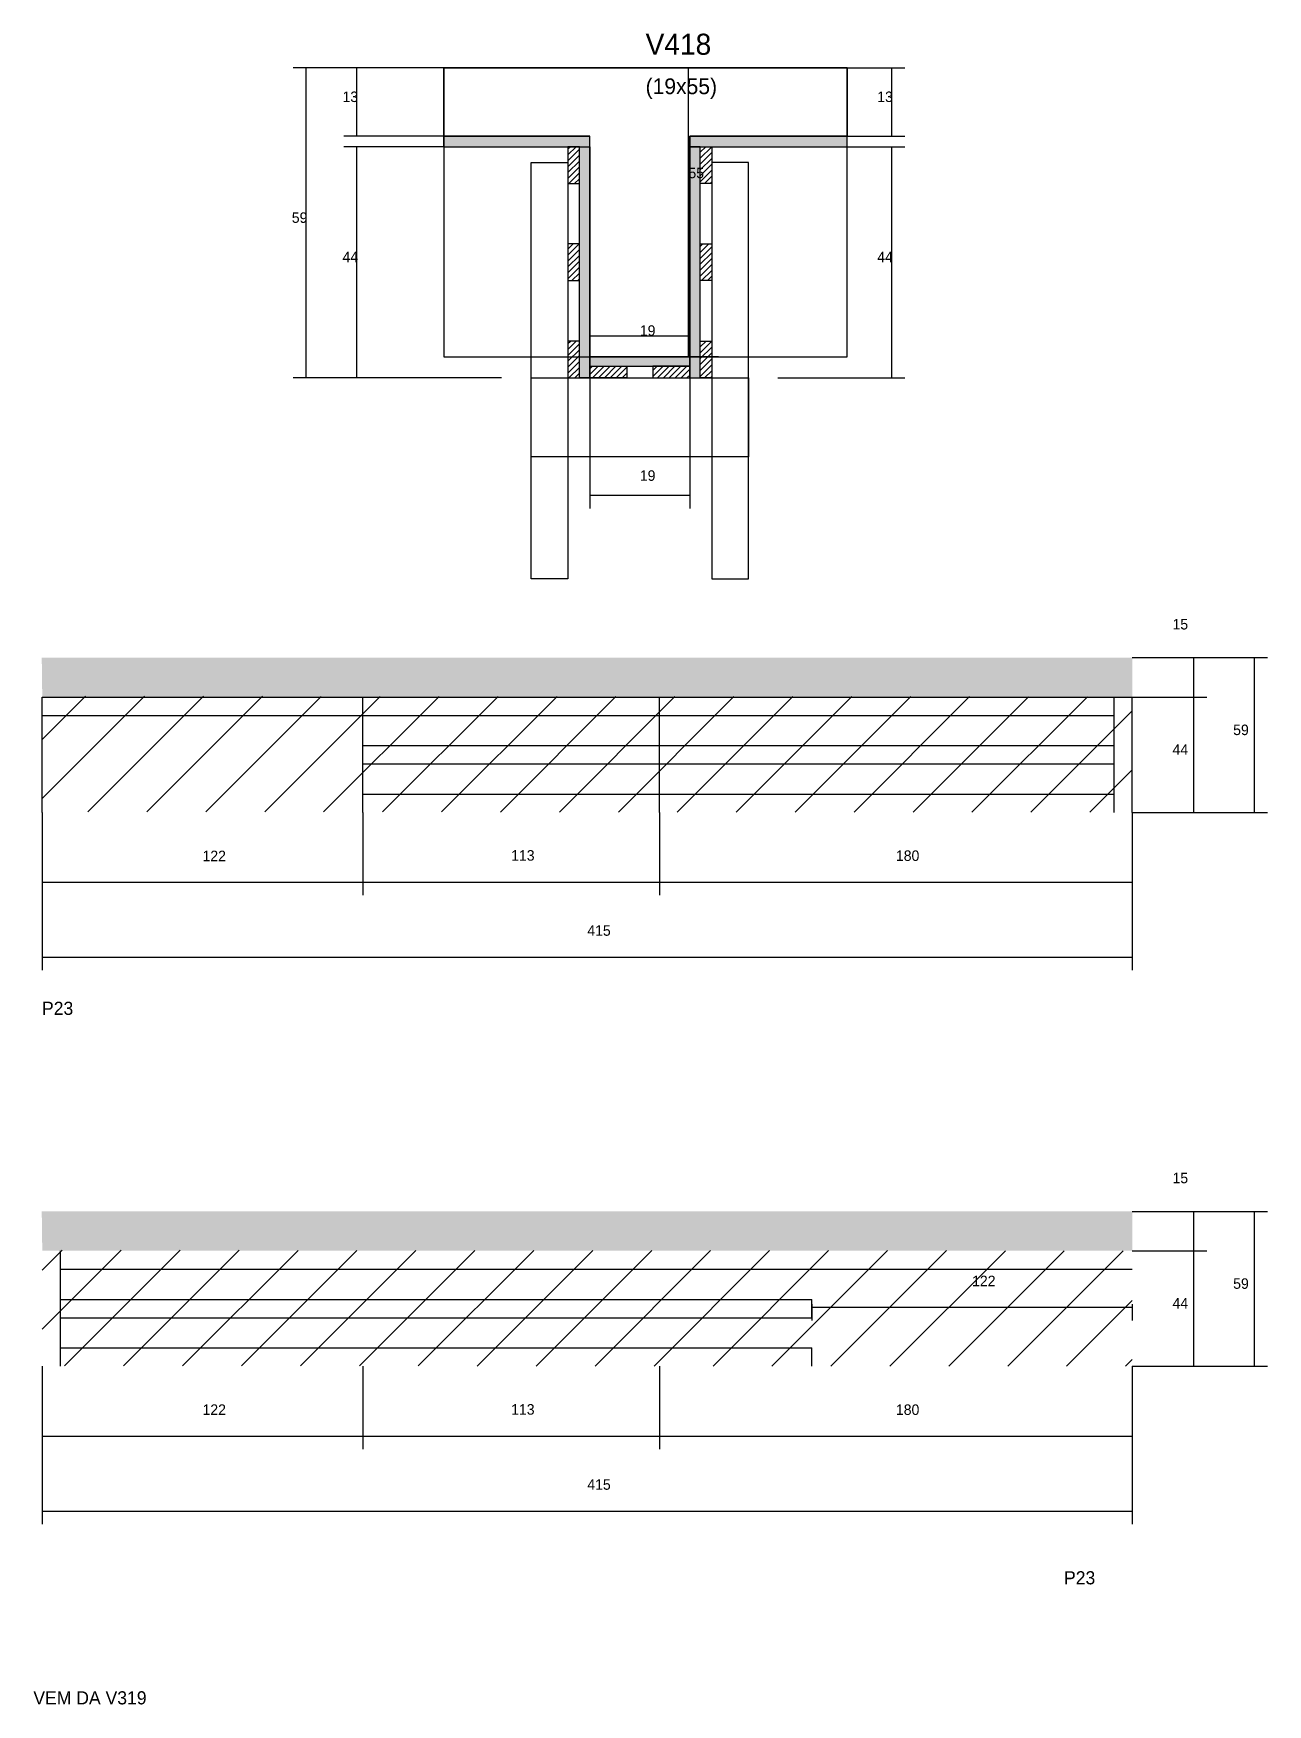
# Model space of a CAD drawing. Header units: metres. Extents: x -2848 to 21926, y -45195 to 1016.
# Drawn here: x 10967 to 11437, y -9423 to -8787 of the extents above; entities that cross this region are included whole.
import ezdxf

# ---------------------------------------------------------------- set-up
doc = ezdxf.new("R2010")
doc.units = ezdxf.units.M
for name, color, linetype in [('CONCRETO', 251, 'Continuous'), ('COTA', 4, 'Continuous'), ('Cota Seção (2x)', 4, 'Continuous'), ('Hachura', 253, 'Continuous'), ('Madeira', 126, 'Continuous'), ('NOMENCLATURA', 7, 'Continuous'), ('Painéis', 200, 'Continuous'), ('REAPROVEITAMENTO', 251, 'Continuous'), ('SARR_2.2x7', 40, 'Continuous'), ('SARR_3.5x7', 81, 'Continuous'), ('Texto Seção', 7, 'Continuous')]:
    doc.layers.add(name, color=color, linetype=linetype)

msp = doc.modelspace()

# ---------------------------------------------------------------- texts
at = {"layer": 'COTA'}
for s, p in [('13', (11084.6, -8813)), ('13', (11288.2, -8813)), ('59', (11065.3, -8859)), ('44', (11084.6, -8874)), ('44', (11288.2, -8874)), ('19', (11197.8, -8957.2)), ('15', (11400.6, -9013.8)), ('59', (11423.7, -9054)), ('44', (11400.6, -9061.5)), ('122', (11031.3, -9102)), ('113', (11148.8, -9101.8)), ('180', (11295.3, -9101.9)), ('415', (11177.8, -9130.4)), ('15', (11400.6, -9224.6)), ('122', (11324.3, -9263.8)), ('59', (11423.7, -9264.8)), ('44', (11400.6, -9272.3)), ('122', (11031.3, -9312.8)), ('113', (11148.8, -9312.7)), ('180', (11295.3, -9312.8)), ('415', (11177.8, -9341.3))]:
    msp.add_text(s, height=4, dxfattribs=at).set_placement(p)
at = {"layer": 'Cota Seção (2x)'}
for s, p in [('55', (11216.3, -8842)), ('19', (11197.8, -8902))]:
    msp.add_text(s, height=4, dxfattribs=at).set_placement(p)
at = {"layer": 'NOMENCLATURA'}
for p in [(10970.2, -9160.5), (11359.3, -9377.3)]:
    msp.add_text('P23', height=5, dxfattribs=at).set_placement(p)
at = {"layer": 'Texto Seção'}
for s, height, p in [('V418', 8, (11200, -8795)), ('(19x55)', 6, (11200, -8810)), ('VEM DA V319', 5, (10966.9, -9423))]:
    msp.add_text(s, height=height, dxfattribs=at).set_placement(p)

# ---------------------------------------------------------------- hatches: boundary and pattern name
at = {"layer": 'COTA'}
h = msp.add_hatch(dxfattribs=at)
h.set_pattern_fill('AR-CONC', scale=0.03)
h.paths.add_polyline_path([(11385.3, -9039.5), (11385.3, -9024.5), (11385.3, -9024.5), (10970.1, -9024.5), (10970.1, -9024.5), (10970.3, -9039.5), (10970.3, -9039.5), (11385.3, -9039.5)])
h = msp.add_hatch(dxfattribs=at)
h.set_pattern_fill('AR-CONC', scale=0.03)
h.paths.add_polyline_path([(11385.3, -9250.3), (11385.3, -9235.3), (11385.3, -9235.3), (10970.1, -9235.3), (10970.1, -9235.3), (10970.3, -9250.3), (10970.3, -9250.3), (11385.3, -9250.3)])
at = {"layer": 'Hachura'}
h = msp.add_hatch(color=8, dxfattribs=at)
h.dxf.hatch_style = 1
h.paths.add_polyline_path([(11178.8, -8830), (11178.8, -8826), (11178.8, -8826), (11123.2, -8826), (11123.2, -8826), (11123.2, -8830), (11123.2, -8830), (11178.8, -8830)])
h = msp.add_hatch(dxfattribs=at)
h.set_pattern_fill('ANSI31', scale=0.5)
h.paths.add_polyline_path([(11170.4, -8844), (11174.8, -8844), (11174.8, -8844), (11174.8, -8830), (11174.8, -8830), (11170.4, -8830), (11170.4, -8830), (11170.4, -8844)])
h = msp.add_hatch(color=8, dxfattribs=at)
h.dxf.hatch_style = 1
h.paths.add_polyline_path([(11174.8, -8830), (11178.8, -8830), (11178.8, -8830), (11178.8, -8918), (11178.8, -8918), (11174.8, -8918), (11174.8, -8918), (11174.8, -8830)])
h = msp.add_hatch(color=8, dxfattribs=at)
h.dxf.hatch_style = 1
h.paths.add_polyline_path([(11276.8, -8830), (11276.8, -8826), (11276.8, -8826), (11216.8, -8826), (11216.8, -8826), (11216.8, -8830), (11216.8, -8830), (11276.8, -8830)])
h = msp.add_hatch(color=8, dxfattribs=at)
h.dxf.hatch_style = 1
h.paths.add_polyline_path([(11220.8, -8828), (11216.8, -8828), (11216.8, -8828), (11216.8, -8918), (11216.8, -8918), (11220.8, -8918), (11220.8, -8918), (11220.8, -8828)])
h = msp.add_hatch(dxfattribs=at)
h.set_pattern_fill('ANSI31', scale=0.5)
h.paths.add_polyline_path([(11225.2, -8844), (11220.8, -8844), (11220.8, -8844), (11220.8, -8830), (11220.8, -8830), (11225.2, -8830), (11225.2, -8830), (11225.2, -8844)])
h = msp.add_hatch(dxfattribs=at)
h.set_pattern_fill('ANSI31', scale=0.5)
h.paths.add_polyline_path([(11170.4, -8881), (11174.8, -8881), (11174.8, -8881), (11174.8, -8867), (11174.8, -8867), (11170.4, -8867), (11170.4, -8867), (11170.4, -8881)])
h = msp.add_hatch(dxfattribs=at)
h.set_pattern_fill('ANSI31', scale=0.5)
h.paths.add_polyline_path([(11225.2, -8881), (11220.8, -8881), (11220.8, -8881), (11220.8, -8867), (11220.8, -8867), (11225.2, -8867), (11225.2, -8867), (11225.2, -8881)])
h = msp.add_hatch(dxfattribs=at)
h.set_pattern_fill('ANSI31', scale=0.5)
h.paths.add_polyline_path([(11170.4, -8918), (11174.8, -8918), (11174.8, -8918), (11174.8, -8904), (11174.8, -8904), (11170.4, -8904), (11170.4, -8904), (11170.4, -8918)])
h = msp.add_hatch(dxfattribs=at)
h.set_pattern_fill('ANSI31', scale=0.5)
h.paths.add_polyline_path([(11225.2, -8918), (11220.8, -8918), (11220.8, -8918), (11220.8, -8904), (11220.8, -8904), (11225.2, -8904), (11225.2, -8904), (11225.2, -8918)])
h = msp.add_hatch(color=8, dxfattribs=at)
h.dxf.hatch_style = 1
h.paths.add_polyline_path([(11216.8, -8913.6), (11216.8, -8910), (11216.8, -8910), (11178.8, -8910), (11178.8, -8910), (11178.8, -8913.6), (11178.8, -8913.6), (11216.8, -8913.6)])
h = msp.add_hatch(dxfattribs=at)
h.set_pattern_fill('ANSI31', scale=0.5)
h.paths.add_polyline_path([(11178.8, -8918), (11178.8, -8913.6), (11178.8, -8913.6), (11192.8, -8913.6), (11192.8, -8913.6), (11192.8, -8918), (11192.8, -8918), (11178.8, -8918)])
h = msp.add_hatch(dxfattribs=at)
h.set_pattern_fill('ANSI31', scale=0.5)
h.paths.add_polyline_path([(11216.8, -8918), (11216.8, -8913.6), (11216.8, -8913.6), (11202.8, -8913.6), (11202.8, -8913.6), (11202.8, -8918), (11202.8, -8918), (11216.8, -8918)])
at = {"layer": 'REAPROVEITAMENTO'}
h = msp.add_hatch(dxfattribs=at)
h.set_pattern_fill('ANSI31', scale=5)
h.paths.add_polyline_path([(11385.3, -9083.4), (11385.3, -9039.4), (11385.3, -9039.4), (10970.3, -9039.2), (10970.3, -9039.2), (10970.3, -9083.2), (10970.3, -9083.2), (11385.3, -9083.4)])
h = msp.add_hatch(dxfattribs=at)
h.set_pattern_fill('ANSI31', scale=5)
h.paths.add_polyline_path([(11385.3, -9294.3), (11385.3, -9250.3), (11385.3, -9250.3), (10970.3, -9250.1), (10970.3, -9250.1), (10970.3, -9294.1), (10970.3, -9294.1), (11385.3, -9294.3)])

# ---------------------------------------------------------------- linework, layer by layer
at = {"layer": 'CONCRETO'}
for points in [[(11123.2, -8826), (11123.2, -8800), (11276.8, -8800), (11276.8, -8826), (11216.8, -8826), (11216.8, -8910), (11178.8, -8910), (11178.8, -8826)], [(11123.2, -8910), (11276.8, -8910), (11276.8, -8800), (11123.2, -8800)]]:
    msp.add_lwpolyline(points, close=True, dxfattribs=at)
at = {"layer": 'COTA'}
for p, q in [((11123.2, -8800), (11065.8, -8800)), ((11070.8, -8918), (11070.8, -8800)), ((11123.2, -8800), (11085.1, -8800)), ((11090.1, -8826), (11090.1, -8800)), ((11276.8, -8800), (11298.7, -8800)), ((11293.7, -8826), (11293.7, -8800)), ((11123.2, -8826), (11085.1, -8826)), ((11123.2, -8830), (11085.1, -8830)), ((11090.1, -8918), (11090.1, -8830)), ((11276.8, -8826), (11298.7, -8826)), ((11276.8, -8830), (11298.7, -8830)), ((11293.7, -8918), (11293.7, -8830)), ((11145.2, -8918), (11065.8, -8918)), ((11145.2, -8918), (11085.1, -8918)), ((11178.8, -8918), (11178.8, -8967.7)), ((11216.8, -8918), (11216.8, -8967.7)), ((11250.4, -8918), (11298.7, -8918)), ((11178.8, -8962.7), (11216.8, -8962.7)), ((11385.3, -9024.5), (11413.7, -9024.5)), ((11385.3, -9024.5), (11436.8, -9024.5)), ((11408.7, -9039.5), (11408.7, -9024.5)), ((11431.8, -9083.5), (11431.8, -9024.5)), ((11385.3, -9039.5), (11413.7, -9039.5)), ((11385.3, -9039.5), (11413.7, -9039.5)), ((11408.7, -9083.5), (11408.7, -9039.5)), ((10970.3, -9083.5), (10970.3, -9115)), ((10970.3, -9083.5), (10970.3, -9143.5)), ((11092.3, -9083.5), (11092.3, -9115)), ((11092.3, -9083.5), (11092.3, -9115)), ((11205.3, -9083.5), (11205.3, -9115)), ((11205.3, -9083.5), (11205.3, -9115)), ((11385.3, -9083.5), (11385.3, -9115)), ((11385.3, -9083.5), (11385.3, -9143.5)), ((11385.3, -9083.5), (11413.7, -9083.5)), ((11385.3, -9083.5), (11436.8, -9083.5)), ((10970.3, -9110), (11092.3, -9110)), ((11092.3, -9110), (11205.3, -9110)), ((11205.3, -9110), (11385.3, -9110)), ((10970.3, -9138.5), (11385.3, -9138.5)), ((11385.3, -9235.3), (11413.7, -9235.3)), ((11385.3, -9235.3), (11436.8, -9235.3)), ((11408.7, -9250.3), (11408.7, -9235.3)), ((11431.8, -9294.3), (11431.8, -9235.3)), ((11385.3, -9250.3), (11413.7, -9250.3)), ((11385.3, -9250.3), (11413.7, -9250.3)), ((11408.7, -9294.3), (11408.7, -9250.3)), ((11263.3, -9270.6), (11263.3, -9276.8)), ((11263.3, -9271.8), (11385.3, -9271.8)), ((11385.3, -9270.6), (11385.3, -9276.8)), ((10970.3, -9294.3), (10970.3, -9325.9)), ((10970.3, -9294.3), (10970.3, -9354.4)), ((11092.3, -9294.3), (11092.3, -9325.9)), ((11092.3, -9294.3), (11092.3, -9325.9)), ((11205.3, -9294.3), (11205.3, -9325.9)), ((11205.3, -9294.3), (11205.3, -9325.9)), ((11385.3, -9294.3), (11385.3, -9325.9)), ((11385.3, -9294.3), (11385.3, -9354.4)), ((11385.3, -9294.3), (11413.7, -9294.3)), ((11385.3, -9294.3), (11436.8, -9294.3)), ((10970.3, -9320.9), (11092.3, -9320.9)), ((11092.3, -9320.9), (11205.3, -9320.9)), ((11205.3, -9320.9), (11385.3, -9320.9)), ((10970.3, -9349.4), (11385.3, -9349.4))]:
    msp.add_line(p, q, dxfattribs=at)
at = {"layer": 'Cota Seção (2x)'}
for p, q in [((11227.8, -8800), (11211.3, -8800)), ((11216.3, -8910), (11216.3, -8800)), ((11178.8, -8918), (11178.8, -8897)), ((11216.8, -8918), (11216.8, -8897)), ((11178.8, -8902), (11216.8, -8902)), ((11227.8, -8910), (11211.3, -8910))]:
    msp.add_line(p, q, dxfattribs=at)
at = {"layer": 'Madeira'}
for points in [[(11170.4, -8844), (11174.8, -8844), (11174.8, -8830), (11170.4, -8830)], [(11225.2, -8844), (11220.8, -8844), (11220.8, -8830), (11225.2, -8830)], [(11170.4, -8881), (11174.8, -8881), (11174.8, -8867), (11170.4, -8867)], [(11225.2, -8881), (11220.8, -8881), (11220.8, -8867), (11225.2, -8867)], [(11170.4, -8918), (11174.8, -8918), (11174.8, -8904), (11170.4, -8904)], [(11225.2, -8918), (11220.8, -8918), (11220.8, -8904), (11225.2, -8904)], [(11178.8, -8918), (11178.8, -8913.6), (11192.8, -8913.6), (11192.8, -8918)], [(11216.8, -8918), (11216.8, -8913.6), (11202.8, -8913.6), (11202.8, -8918)]]:
    msp.add_lwpolyline(points, close=True, dxfattribs=at)
at = {"layer": 'Painéis'}
for p, q in [((11123.2, -8826), (11178.8, -8826)), ((11123.2, -8830), (11123.2, -8826)), ((11178.8, -8830), (11178.8, -8826)), ((11178.8, -8918), (11178.8, -8830)), ((11216.8, -8826), (11276.8, -8826)), ((11216.8, -8830), (11216.8, -8826)), ((11216.8, -8918), (11216.8, -8830)), ((11276.8, -8830), (11276.8, -8826)), ((11178.8, -8910), (11216.8, -8910)), ((11178.8, -8913.6), (11178.8, -8910)), ((11216.8, -8913.6), (11216.8, -8910)), ((10970.3, -9039.5), (11385.3, -9039.5)), ((10970.3, -9083.5), (10970.3, -9039.5)), ((11092.3, -9083.5), (11092.3, -9039.5)), ((11205.3, -9083.5), (11205.3, -9039.5)), ((11385.3, -9083.5), (11385.3, -9039.5))]:
    msp.add_line(p, q, dxfattribs=at)
for points in [[(11178.8, -8830), (11178.8, -8826), (11123.2, -8826), (11123.2, -8830)], [(11174.8, -8830), (11178.8, -8830), (11178.8, -8918), (11174.8, -8918)], [(11276.8, -8830), (11276.8, -8826), (11216.8, -8826), (11216.8, -8830)], [(11220.8, -8830), (11216.8, -8830), (11216.8, -8918), (11220.8, -8918)], [(11216.8, -8913.6), (11216.8, -8910), (11178.8, -8910), (11178.8, -8913.6)]]:
    msp.add_lwpolyline(points, close=True, dxfattribs=at)
at = {"layer": 'SARR_2.2x7'}
for p, q in [((11378.4, -9083.5), (11378.4, -9039.5)), ((10970.3, -9046.5), (11092.3, -9046.5)), ((11092.3, -9046.5), (11205.3, -9046.5)), ((11205.3, -9046.5), (11378.4, -9046.5)), ((11092.3, -9058), (11205.3, -9058)), ((11205.3, -9058), (11378.4, -9058)), ((11092.3, -9065), (11205.3, -9065)), ((11205.3, -9065), (11378.4, -9065)), ((11092.3, -9076.5), (11205.3, -9076.5)), ((11205.3, -9076.5), (11378.4, -9076.5)), ((10977.3, -9294.3), (10977.3, -9250.3)), ((10977.3, -9257.3), (11092.3, -9257.3)), ((11092.3, -9257.3), (11205.3, -9257.3)), ((11205.3, -9257.3), (11385.3, -9257.3)), ((10977.3, -9268.8), (11092.3, -9268.8)), ((11092.3, -9268.8), (11205.3, -9268.8)), ((11205.3, -9268.8), (11263.3, -9268.8)), ((11263.3, -9275.8), (11263.3, -9268.8)), ((10977.3, -9275.8), (11092.3, -9275.8)), ((11092.3, -9275.8), (11205.3, -9275.8)), ((11205.3, -9275.8), (11263.3, -9275.8)), ((10977.3, -9287.3), (11092.3, -9287.3)), ((11092.3, -9287.3), (11205.3, -9287.3)), ((11205.3, -9287.3), (11263.3, -9287.3)), ((11263.3, -9294.3), (11263.3, -9287.3))]:
    msp.add_line(p, q, dxfattribs=at)
at = {"layer": 'SARR_3.5x7'}
for points in [[(11156.4, -8836), (11170.4, -8836), (11170.4, -8994.5), (11156.4, -8994.5)], [(11239.2, -8836), (11225.2, -8836), (11225.2, -8994.5), (11239.2, -8994.5)], [(11156.4, -8918), (11239.2, -8918), (11239.2, -8948.1), (11156.4, -8948.1)]]:
    msp.add_lwpolyline(points, close=True, dxfattribs=at)

msp.set_redraw_order([(e.dxf.handle, doc.entitydb.next_handle()) for e in msp.query("TEXT MTEXT ATTDEF DIMENSION ARC_DIMENSION")])  # texts and dimensions are drawn at this point

doc.saveas('drawing.dxf')
